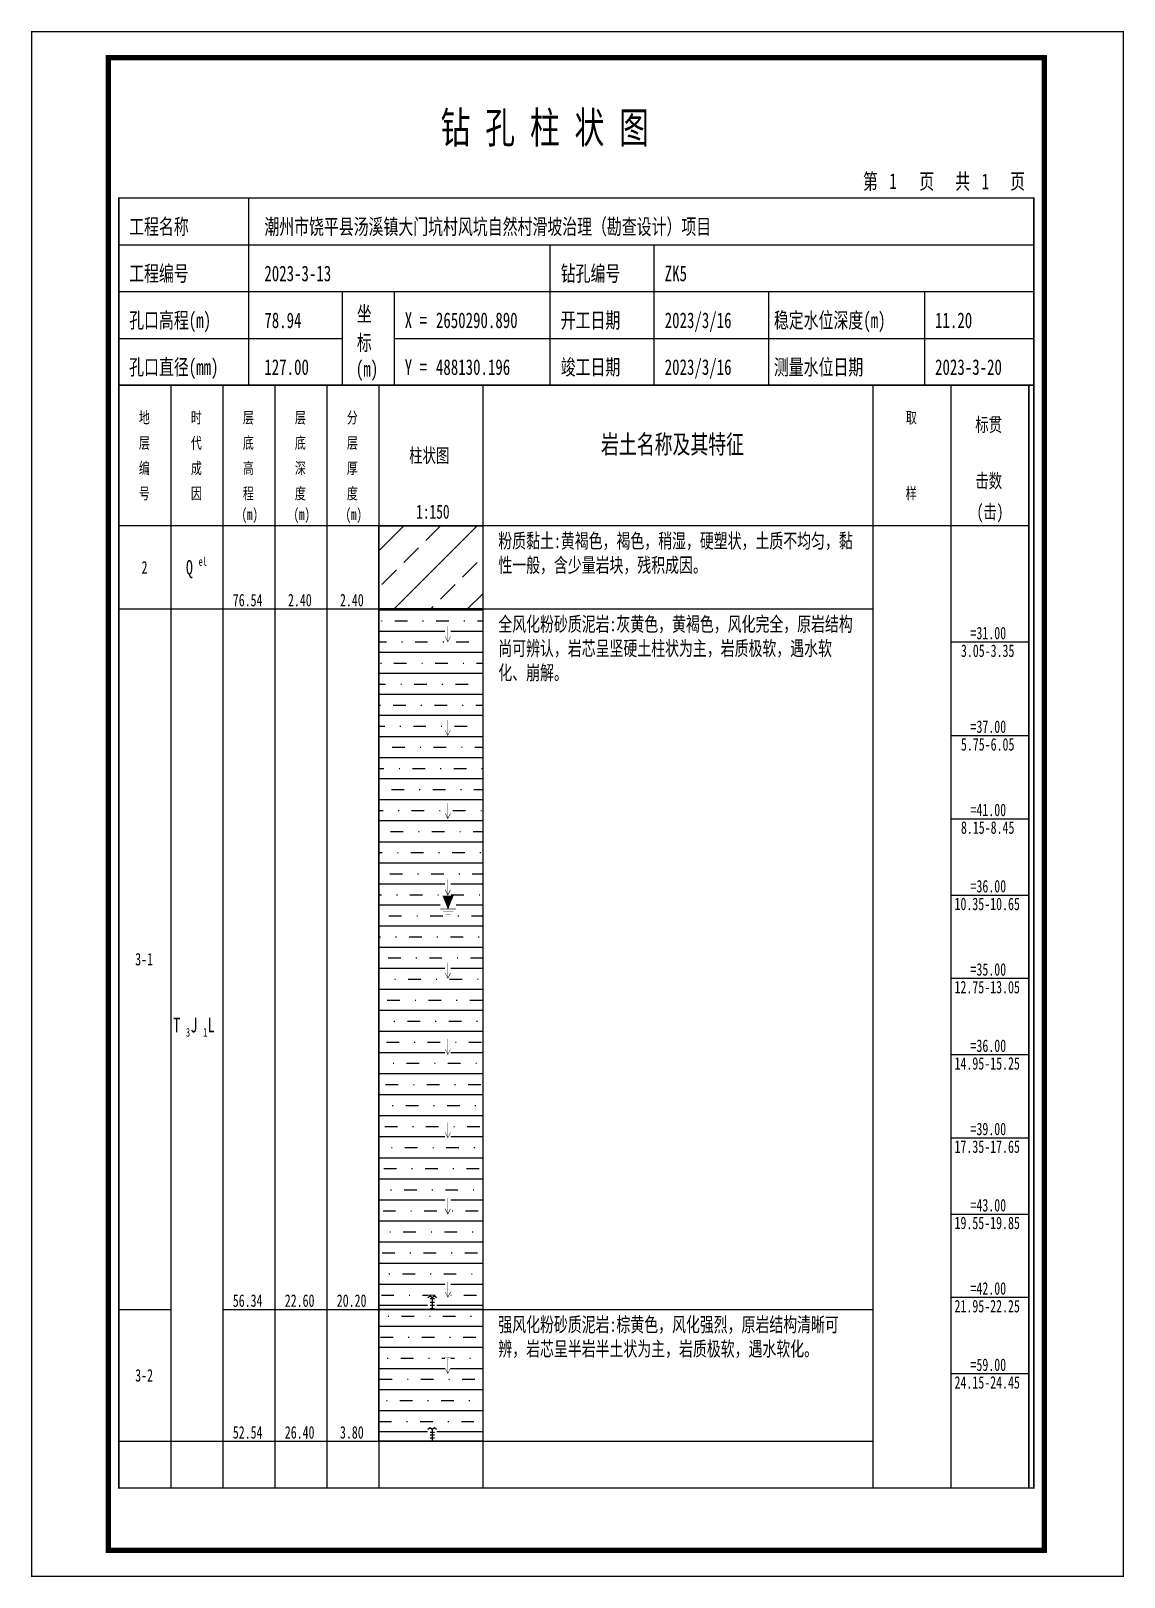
# Model space of a CAD drawing. Extents: x -17 to 4273, y -202 to 95.
# Drawn here: x 1003.1 to 1213.4, y -202.1 to 95.1 of the extents above; entities that cross this region are included whole.
import ezdxf
from ezdxf.enums import TextEntityAlignment as Align

# ---------------------------------------------------------------- set-up
doc = ezdxf.new("R2010")
doc.units = 0
doc.header["$MEASUREMENT"] = 0
doc.linetypes.add('DASHDOTX2', pattern=[2, 1, -0.5, 0, -0.5])
for name, color, linetype in [('GICAD_POUMIAN', 7, 'Continuous'), ('ZZT_BGBJ', 7, 'Continuous'), ('ZZT_FHD', 7, 'Continuous'), ('ZZT_SWBJ', 7, 'Continuous'), ('ZZT_TC', 7, 'Continuous')]:
    doc.layers.add(name, color=color, linetype=linetype)
doc.styles.add('BODYCONTENT', font='simfang.ttf', dxfattribs={"width": 0.7, "height": 2.8})
doc.styles.add('BODYTITLE', font='simfang.ttf', dxfattribs={"width": 0.7, "height": 3.6})
doc.styles.add('标注栏-第一列', font='', dxfattribs={"width": 0.7, "height": 3})
doc.styles.get('标注栏-第一列').set_extended_font_data('SimSun')
pattern_1 = [(0, (0, 0), (0, 4.05), []), (0, (3.24, 1.944), (4.05, 4.05), [0.162, -2.43, 2.43, -2.916])]

msp = doc.modelspace()

# ---------------------------------------------------------------- texts
at = {"layer": 'ZZT_TC', "color": 7, "style": 'BODYTITLE', "width": 0.7}
for s, height, p in [('地', 2.21, (1023.87, 19.03)), ('时', 2.21, (1033.87, 19.03)), ('层', 2.21, (1043.87, 19.03)), ('层', 2.21, (1053.87, 19.03)), ('分', 2.21, (1063.87, 19.03)), ('取', 2.21, (1171.37, 19.03)), ('标贯', 2.7, (1184.74, 17.28)), ('岩土名称及其特征', 3.6, (1112.75, 12.78)), ('层', 2.21, (1023.87, 14.16)), ('代', 2.21, (1033.87, 14.16)), ('底', 2.21, (1043.87, 14.16)), ('底', 2.21, (1053.87, 14.16)), ('层', 2.21, (1063.87, 14.16)), ('柱状图', 2.7, (1075.85, 11.34)), ('编', 2.21, (1023.87, 9.3)), ('成', 2.21, (1033.87, 9.3)), ('高', 2.21, (1043.87, 9.3)), ('深', 2.21, (1053.87, 9.3)), ('厚', 2.21, (1063.87, 9.3)), ('击数', 2.7, (1184.74, 6.48)), ('号', 2.21, (1023.87, 4.43)), ('因', 2.21, (1033.87, 4.43)), ('程', 2.21, (1043.87, 4.43)), ('度', 2.21, (1053.87, 4.43)), ('度', 2.21, (1063.87, 4.43)), ('样', 2.21, (1171.37, 4.43)), ('(m)', 2.213, (1043.62, 0.44)), ('(m)', 2.213, (1053.62, 0.44)), ('(m)', 2.213, (1063.62, 0.44)), ('1:150', 2.7, (1077.2, 0.54)), ('(击)', 2.7, (1185, 0.54))]:
    msp.add_text(s, height=height, dxfattribs=at).set_placement(p, align=Align.BOTTOM_LEFT)
at = {"layer": 'ZZT_TC', "color": 7, "style": 'BODYCONTENT', "width": 0.7}
for s, height, p in [('2', 2.4, (1024.39, -9.2)), ('Q', 2.8, (1032.92, -9.4)), ('el', 1.68, (1035.36, -7.72)), ('76.54', 2.4, (1041.93, -15.5)), ('2.40', 2.4, (1052.54, -15.5)), ('2.40', 2.4, (1062.54, -15.5)), ('=31.00', 2.4, (1183.81, -21.83)), ('3.05-3.35', 2.4, (1181.97, -25.23)), ('=37.00', 2.4, (1183.81, -39.83)), ('5.75-6.05', 2.4, (1181.97, -43.23)), ('=41.00', 2.4, (1183.81, -55.83)), ('8.15-8.45', 2.4, (1181.97, -59.23)), ('=36.00', 2.4, (1183.81, -70.5)), ('10.35-10.65', 2.4, (1180.74, -73.9)), ('3-1', 2.4, (1023.16, -84.53)), ('=35.00', 2.4, (1183.81, -86.5)), ('12.75-13.05', 2.4, (1180.74, -89.9)), ('T', 2.8, (1030.49, -97.4)), ('J', 2.8, (1033.78, -97.4)), ('L', 2.8, (1037.08, -97.4)), ('3', 1.68, (1032.92, -98.24)), ('1', 1.68, (1036.22, -98.24)), ('=36.00', 2.4, (1183.81, -101.17)), ('14.95-15.25', 2.4, (1180.74, -104.57)), ('=39.00', 2.4, (1183.81, -117.17)), ('17.35-17.65', 2.4, (1180.74, -120.57)), ('=43.00', 2.4, (1183.81, -131.83)), ('19.55-19.85', 2.4, (1180.74, -135.23)), ('=42.00', 2.4, (1183.81, -147.83)), ('56.34', 2.4, (1041.93, -150.17)), ('56.34', 2.4, (1041.93, -150.17)), ('22.60', 2.4, (1051.93, -150.17)), ('22.60', 2.4, (1051.93, -150.17)), ('20.20', 2.4, (1061.93, -150.17)), ('21.95-22.25', 2.4, (1180.74, -151.23)), ('=59.00', 2.4, (1183.81, -162.5)), ('3-2', 2.4, (1023.16, -164.53)), ('24.15-24.45', 2.4, (1180.74, -165.9)), ('52.54', 2.4, (1041.93, -175.5)), ('26.40', 2.4, (1051.93, -175.5)), ('3.80', 2.4, (1062.54, -175.5))]:
    msp.add_text(s, height=height, dxfattribs=at).set_placement(p)
at = {"layer": 'ZZT_TC', "color": 7, "char_height": 2.8, "width": 69, "attachment_point": 1, "style": 'BODYCONTENT'}
for s, insert in [('粉质黏土:黄褐色，褐色，稍湿，硬塑状，土质不均匀，黏性一般，含少量岩块，残积成因。', (1093, -1.5)), ('全风化粉砂质泥岩:灰黄色，黄褐色，风化完全，原岩结构尚可辨认，岩芯呈坚硬土柱状为主，岩质极软，遇水软化、崩解。', (1093, -17.5)), ('强风化粉砂质泥岩:棕黄色，风化强烈，原岩结构清晰可辨，岩芯呈半岩半土状为主，岩质极软，遇水软化。', (1093, -152.17))]:
    msp.add_mtext(s, dxfattribs=dict(at, insert=insert))

# ---------------------------------------------------------------- blocks, each defined once
blk = doc.blocks.new('FH_QUAN_C')
blk.add_wipeout([(0, 0), (1.13, 0), (1.13, 1.61), (0, 1.61)])
at = {"layer": 'GICAD_POUMIAN', "color": 1}
for p, q in [((0, 1.4), (0.28, 1.61)), ((0.28, 1.61), (0.56, 1.41)), ((0.28, 1.26), (0.86, 1.26)), ((0.28, 0.41), (0.86, 0.41)), ((0.29, 0.81), (0.84, 0.81)), ((0.56, 1.41), (0.84, 1.61)), ((0.56, 1.41), (0.56, 0)), ((0.84, 1.61), (1.13, 1.4)), ((0.28, 0), (0.86, 0))]:
    blk.add_line(p, q, dxfattribs=at)
blk = doc.blocks.new('FH_QIANG_C')
blk.add_wipeout([(0, 0), (1.13, 0), (1.13, 1.61), (0, 1.61)])
at = {"layer": 'GICAD_POUMIAN', "color": 1}
for p, q in [((0, 1.4), (0.28, 1.61)), ((0.28, 1.61), (0.56, 1.41)), ((0.28, 0.28), (0.86, 0.28)), ((0.29, 1.02), (0.84, 1.02)), ((0.29, 0.68), (0.84, 0.68)), ((0.56, 1.41), (0.84, 1.61)), ((0.56, 1.41), (0.56, 0)), ((0.84, 1.61), (1.13, 1.4))]:
    blk.add_line(p, q, dxfattribs=at)
blk = doc.blocks.new('zztSLbg')
blk.add_wipeout([(-0.05, -0.11), (1.04, -0.11), (1.04, 3), (-0.05, 3)])
at = {"color": 1, "const_width": 0.1}
for points in [[(0.5, 3), (0.5, 0)], [(0, 1), (0.5, 0), (1, 1)]]:
    blk.add_lwpolyline(points, dxfattribs=at)
blk = doc.blocks.new('zztWDswbj')
blk.add_wipeout([(0, -0.05), (3, -0.05), (3, 3.55), (0, 3.55)])
blk.add_hatch(color=5).paths.add_polyline_path([(1.5, 1), (2.5, 3.5), (0.5, 3.5)])
at = {"color": 5, "const_width": 0.1}
blk.add_lwpolyline([(0.5, 3.5), (2.5, 3.5), (1.5, 1)], close=True, dxfattribs=at)
for points in [[(0, 1), (3, 1)], [(0.5, 0.5), (2.5, 0.5)], [(1, 0), (2, 0)]]:
    blk.add_lwpolyline(points, dxfattribs=at)
blk = doc.blocks.new('block5', base_point=(16.77, 229))
for p, q in [((41.77, 229), (41.77, 265)), ((16.77, 256), (192.77, 256)), ((99.77, 229), (99.77, 256)), ((119.77, 229), (119.77, 256)), ((16.77, 247), (192.77, 247)), ((59.77, 229), (59.77, 247)), ((69.77, 229), (69.77, 247)), ((141.77, 229), (141.77, 247)), ((171.77, 229), (171.77, 247)), ((16.77, 238), (59.77, 238)), ((69.77, 238), (192.77, 238))]:
    blk.add_line(p, q)
for points, const_width in [([(0, 0), (210, 0), (210, 297), (0, 297)], 0.25), ([(14.77, 5), (194.77, 5), (194.77, 292), (14.77, 292)], 1), ([(16.77, 265), (192.77, 265), (192.77, 17), (16.77, 17)], 0.3)]:
    blk.add_lwpolyline(points, close=True, dxfattribs=dict(const_width=const_width))
at = {"const_width": 0.3}
blk.add_lwpolyline([(16.77, 229), (192.77, 229)], dxfattribs=at)
at = {"style": '标注栏-第一列', "width": 0.7}
for s, height, p in [('钻 孔 柱 状 图', 6, (78.67, 275.54)), ('第', 3, (159.9, 266.7)), (' 1', 3, (163.55, 266.75)), ('页', 3, (170.73, 266.7)), ('共', 3, (177.65, 266.7)), (' 1', 3, (181.31, 266.7)), ('页', 3, (188.21, 266.7)), ('工程名称', 3, (18.77, 258)), ('潮州市饶平县汤溪镇大门坑村风坑自然村滑坡治理（勘查设计）项目', 3, (44.77, 258)), ('工程编号', 3, (18.77, 249)), ('2023-3-13', 3, (44.77, 249)), ('钻孔编号', 3, (101.77, 249)), ('ZK5', 3, (121.77, 249)), ('坐', 3, (62.56, 241.24)), ('孔口高程(m)', 3, (18.77, 240)), ('78.94', 3, (44.77, 240)), ('X =', 3, (71.77, 240)), ('2650290.890', 3, (77.77, 240)), ('开工日期', 3, (101.77, 240)), ('2023/3/16', 3, (121.77, 240)), ('稳定水位深度(m)', 3, (142.77, 240)), ('11.20', 3, (173.77, 240)), ('标', 3, (62.56, 235.7)), ('孔口直径(mm)', 3, (18.77, 231)), ('127.00', 3, (44.77, 231)), ('(m) ', 3, (62.37, 230.65)), ('Y =', 3, (71.77, 231)), ('488130.196', 3, (77.77, 231)), ('竣工日期', 3, (101.77, 231)), ('2023/3/16', 3, (121.77, 231)), ('测量水位日期', 3, (142.77, 231)), ('2023-3-20', 3, (173.77, 231))]:
    blk.add_text(s, height=height, dxfattribs=at).set_placement(p)

# ---------------------------------------------------------------- hatches: boundary and pattern name
at = {"layer": 'ZZT_TC'}
h = msp.add_hatch(dxfattribs=at)
h.set_pattern_fill('GKFZNT', color=256, style=0)
h.set_pattern_definition([(45, (0, 0), (-7.07107, 7.07107), []), (45, (7.071, 0), (-7.07107, 7.07107), [4, -2])])
h.paths.add_polyline_path([(1070, 0), (1090, 0), (1090, -16), (1070, -16)], flags=0)
h = msp.add_hatch(dxfattribs=at)
h.set_pattern_fill('GKFSZNY', color=256, style=0)
h.set_pattern_definition(pattern_1)
h.paths.add_polyline_path([(1070, -16), (1090, -16), (1090, -150.67), (1070, -150.67)], flags=0)

# ---------------------------------------------------------------- linework, layer by layer
at = {"layer": 'ZZT_FHD', "linetype": 'DASHDOTX2'}
msp.add_line((1070, -16), (1090, -16), dxfattribs=at)
at = {"layer": 'ZZT_TC'}
for p, q in [((1020, 27), (1020, -185)), ((1030, 27), (1030, -185)), ((1040, 27), (1040, -185)), ((1050, 27), (1050, -185)), ((1060, 27), (1060, -185)), ((1070, 27), (1070, -185)), ((1090, 27), (1090, -185)), ((1165, 27), (1165, -185)), ((1180, 27), (1180, -185)), ((1195, 27), (1195, -185)), ((1020, -16), (1030, -16)), ((1030, -16), (1040, -16)), ((1040, -16), (1050, -16)), ((1050, -16), (1060, -16)), ((1060, -16), (1070, -16)), ((1090, -16), (1165, -16)), ((1180, -22.33), (1195, -22.33)), ((1180, -40.33), (1195, -40.33)), ((1180, -56.33), (1195, -56.33)), ((1180, -71), (1195, -71)), ((1180, -87), (1195, -87)), ((1180, -101.67), (1195, -101.67)), ((1180, -117.67), (1195, -117.67)), ((1180, -132.33), (1195, -132.33)), ((1180, -148.33), (1195, -148.33)), ((1020, -150.67), (1030, -150.67)), ((1040, -150.67), (1050, -150.67)), ((1040, -150.67), (1050, -150.67)), ((1050, -150.67), (1060, -150.67)), ((1050, -150.67), (1060, -150.67)), ((1060, -150.67), (1070, -150.67)), ((1090, -150.67), (1165, -150.67)), ((1180, -163), (1195, -163)), ((1020, -176), (1030, -176)), ((1030, -176), (1040, -176)), ((1040, -176), (1050, -176)), ((1050, -176), (1060, -176)), ((1060, -176), (1070, -176)), ((1070, -176), (1090, -176)), ((1090, -176), (1165, -176))]:
    msp.add_line(p, q, dxfattribs=at)
at = {"layer": 'ZZT_TC', "color": 7, "const_width": 0.3}
msp.add_lwpolyline([(1020, 0), (1195, 0)], dxfattribs=at)
at = {"layer": 'ZZT_TC'}
for points in [[(1070, 0), (1090, 0), (1090, -16), (1070, -16)], [(1070, -16), (1090, -16), (1090, -150.67), (1070, -150.67)]]:
    msp.add_lwpolyline(points, close=True, dxfattribs=at)

msp.set_redraw_order([(e.dxf.handle, doc.entitydb.next_handle()) for e in msp.query("TEXT MTEXT ATTDEF DIMENSION ARC_DIMENSION")])  # texts and dimensions are drawn at this point

# ---------------------------------------------------------------- next in the draw order: block references
at = {"layer": 'ZZT_BGBJ'}
for p in [(1082.79, -22.33), (1082.79, -40.33), (1082.79, -56.33), (1082.79, -71), (1082.79, -87), (1082.79, -101.67), (1082.79, -117.67), (1082.79, -132.33), (1082.79, -148.33)]:
    msp.add_blockref('zztSLbg', p, dxfattribs=at)
at = {"layer": 'ZZT_FHD', "linetype": 'DASHDOTX2', "xscale": 1.5, "yscale": 1.5}
msp.add_blockref('FH_QUAN_C', (1079.44, -150.47), dxfattribs=at)

# ---------------------------------------------------------------- next in the draw order: hatches: boundary and pattern name
at = {"layer": 'ZZT_TC'}
h = msp.add_hatch(dxfattribs=at)
h.set_pattern_fill('GKFSZNY', color=256, style=0)
h.set_pattern_definition(pattern_1)
h.paths.add_polyline_path([(1070, -150.67), (1090, -150.67), (1090, -176), (1070, -176)], flags=0)

# ---------------------------------------------------------------- next in the draw order: linework, layer by layer
at = {"layer": 'ZZT_FHD', "linetype": 'DASHDOTX2'}
msp.add_line((1070, -150.67), (1090, -150.67), dxfattribs=at)
at = {"layer": 'ZZT_TC'}
msp.add_lwpolyline([(1070, -150.67), (1090, -150.67), (1090, -176), (1070, -176)], close=True, dxfattribs=at)

# ---------------------------------------------------------------- next in the draw order: block references
at = {"layer": 'ZZT_SWBJ'}
msp.add_blockref('zztWDswbj', (1081.83, -74.67), dxfattribs=at)

# ---------------------------------------------------------------- next in the draw order: block references
at = {"layer": 'ZZT_BGBJ'}
msp.add_blockref('zztSLbg', (1082.79, -163), dxfattribs=at)
at = {"layer": 'ZZT_FHD', "linetype": 'DASHDOTX2', "xscale": 1.5, "yscale": 1.5}
msp.add_blockref('FH_QIANG_C', (1079.44, -175.8), dxfattribs=at)

# ---------------------------------------------------------------- next in the draw order: linework, layer by layer
at = {"layer": 'ZZT_FHD', "linetype": 'DASHDOTX2'}
msp.add_line((1070, -176), (1090, -176), dxfattribs=at)
at = {"layer": 'ZZT_TC', "color": 7, "const_width": 0.3, "flags": 128}
msp.add_lwpolyline([(1020, 27), (1195, 27), (1195, -185), (1020, -185)], close=True, dxfattribs=at)

# ---------------------------------------------------------------- next in the draw order: block references
at = {"layer": 'ZZT_TC'}
msp.add_blockref('block5', (1020, 27), dxfattribs=at)

doc.saveas('drawing.dxf')
